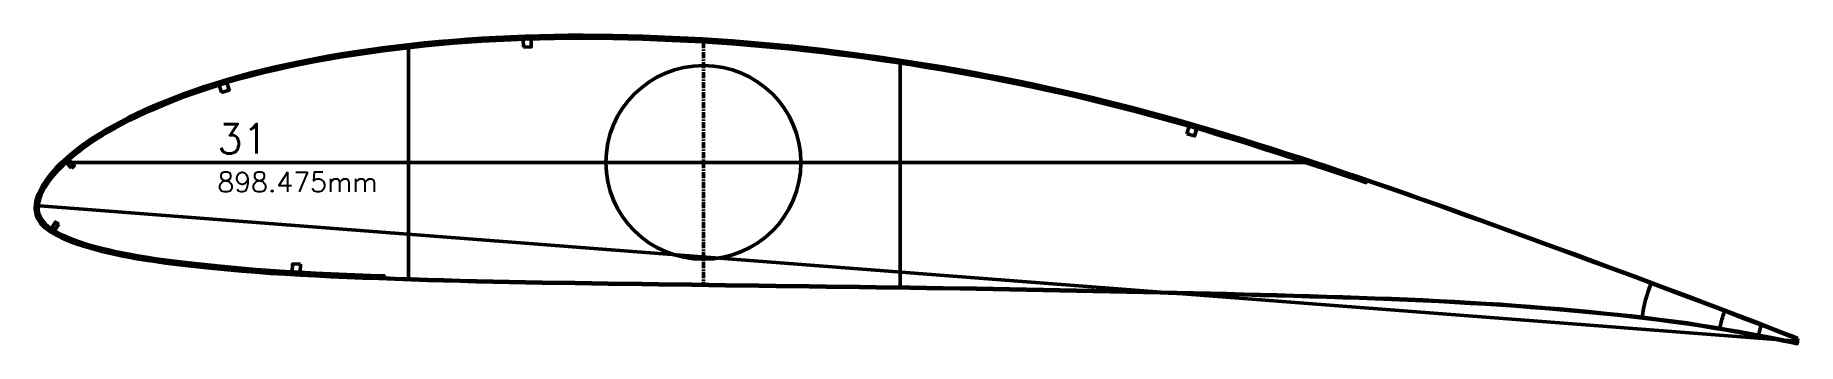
# Model space of a CAD drawing. Header units: metres. Extents: x -3 to 1074, y -15727 to -22.
# Drawn here: x -3 to 893, y -6392 to -6235 of the extents above; entities that cross this region are included whole.
import ezdxf
from ezdxf.enums import TextEntityAlignment as Align

# ---------------------------------------------------------------- set-up
doc = ezdxf.new("R2010")
doc.units = ezdxf.units.M
doc.linetypes.add('CENTER', pattern=[5.08, 3.175, -0.635, 0.635, -0.635])
for name, color, linetype, lineweight in [('FoilLayer', 7, 'Continuous', 50), ('StringerLayer', 7, 'Continuous', 50), ('SubLayer', 7, 'Continuous', 50), ('TextLayer', 7, 'Continuous', 50)]:
    doc.layers.add(name, color=color, linetype=linetype, lineweight=lineweight)
doc.styles.add('MSゴシック', font='romans')

msp = doc.modelspace()

# ---------------------------------------------------------------- texts
at = {"layer": 'TextLayer', "style": 'MSゴシック'}
msp.add_text('31', height=15, dxfattribs=at).set_placement((89.85, -6300), align=Align.BOTTOM_LEFT)
msp.add_text('898.475mm', height=10, dxfattribs=at).set_placement((89.85, -6305), align=Align.TOP_LEFT)

# ---------------------------------------------------------------- linework, layer by layer
at = {"layer": 'FoilLayer'}
for points in [[(893.25, -6389.42), (890.58, -6388.33), (886.28, -6386.66), (881.62, -6384.82), (876.54, -6382.84), (870.99, -6380.72), (865.03, -6378.45), (858.71, -6376.03), (852.11, -6373.51), (845.31, -6370.92), (838.44, -6368.32), (831.53, -6365.77), (824.51, -6363.12), (817.41, -6360.42), (810.19, -6357.74), (802.86, -6355.02), (795.39, -6352.3), (787.79, -6349.51), (780.06, -6346.68), (772.25, -6343.82), (764.38, -6340.95), (756.49, -6338.07), (748.59, -6335.19), (740.69, -6332.33), (732.8, -6329.48), (724.91, -6326.64), (717.04, -6323.82), (709.19, -6321.02), (701.38, -6318.26), (693.58, -6315.52), (685.79, -6312.81), (678.02, -6310.13), (670.27, -6307.48), (662.53, -6304.86), (654.81, -6302.28), (647.09, -6299.73), (639.37, -6297.21), (631.65, -6294.72), (623.95, -6292.26), (616.3, -6289.83), (608.71, -6287.47), (601.16, -6285.16), (593.64, -6282.91), (586.15, -6280.71), (578.67, -6278.57), (571.2, -6276.49), (563.74, -6274.46), (556.28, -6272.48), (548.84, -6270.56), (541.38, -6268.7), (533.91, -6266.89), (526.43, -6265.13), (518.93, -6263.42), (511.42, -6261.75), (503.89, -6260.14), (496.36, -6258.58), (488.81, -6257.07), (481.24, -6255.61), (473.65, -6254.2), (466.03, -6252.83), (458.4, -6251.51), (450.76, -6250.23), (443.12, -6249), (435.49, -6247.82), (427.85, -6246.69), (420.22, -6245.61), (412.6, -6244.58), (404.98, -6243.61), (397.36, -6242.69), (389.75, -6241.82), (382.14, -6241.01), (374.53, -6240.25), (366.92, -6239.55), (359.32, -6238.9), (351.71, -6238.31), (344.1, -6237.77), (336.48, -6237.29), (328.87, -6236.86), (321.26, -6236.49), (313.66, -6236.17), (306.08, -6235.9), (298.5, -6235.69), (290.93, -6235.54), (283.39, -6235.45), (275.88, -6235.4), (268.41, -6235.42), (260.99, -6235.5), (253.61, -6235.65), (246.25, -6235.87), (238.91, -6236.16), (231.57, -6236.52), (224.25, -6236.95), (216.94, -6237.44), (209.67, -6238), (202.42, -6238.62), (195.2, -6239.31), (188.03, -6240.07), (180.9, -6240.89), (173.81, -6241.79), (166.78, -6242.75), (159.81, -6243.78), (152.9, -6244.89), (146.04, -6246.08), (139.23, -6247.34), (132.5, -6248.65), (125.89, -6250.01), (119.42, -6251.43), (113.07, -6252.93), (106.85, -6254.5), (100.76, -6256.15), (94.78, -6257.86), (88.94, -6259.65), (83.24, -6261.49), (77.7, -6263.39), (72.33, -6265.34), (67.14, -6267.32), (62.16, -6269.32), (57.4, -6271.32), (52.88, -6273.31), (48.62, -6275.29), (44.61, -6277.24), (40.86, -6279.17), (37.35, -6281.07), (34.07, -6282.93), (31.03, -6284.74), (28.2, -6286.49), (25.58, -6288.19), (23.15, -6289.85), (20.9, -6291.46), (18.82, -6293.03), (16.9, -6294.55), (15.11, -6296.03), (13.45, -6297.47), (11.91, -6298.86), (10.48, -6300.22), (9.16, -6301.54), (7.93, -6302.82), (6.79, -6304.07), (5.73, -6305.3), (4.75, -6306.49), (3.84, -6307.65), (3, -6308.8), (2.23, -6309.91), (1.51, -6311), (0.84, -6312.06), (0.24, -6313.12), (-0.29, -6314.16), (-0.78, -6315.17), (-1.23, -6316.17), (-1.62, -6317.15), (-1.93, -6318.13), (-2.19, -6319.09), (-2.41, -6320.04), (-2.57, -6320.97), (-2.68, -6321.89), (-2.74, -6322.79), (-2.73, -6323.71), (-2.65, -6324.64), (-2.49, -6325.57), (-2.25, -6326.5), (-1.93, -6327.42), (-1.52, -6328.33), (-1.04, -6329.23), (-0.48, -6330.1), (0.16, -6330.96), (0.88, -6331.79), (1.67, -6332.6), (2.53, -6333.39), (3.46, -6334.15), (4.46, -6334.9), (5.54, -6335.62), (6.7, -6336.32), (7.94, -6337), (9.25, -6337.67), (10.65, -6338.34), (12.14, -6339.01), (13.73, -6339.68), (15.42, -6340.35), (17.22, -6341.03), (19.14, -6341.72), (21.21, -6342.4), (23.42, -6343.08), (25.81, -6343.77), (28.39, -6344.48), (31.17, -6345.2), (34.18, -6345.93), (37.43, -6346.67), (40.95, -6347.42), (44.78, -6348.15), (48.94, -6348.89), (53.46, -6349.62), (58.35, -6350.37), (63.6, -6351.12), (69.21, -6351.85), (75.18, -6352.56), (81.5, -6353.25), (88.13, -6353.92), (95.04, -6354.58), (102.14, -6355.21), (109.38, -6355.81), (116.74, -6356.35), (124.24, -6356.83), (131.9, -6357.26), (139.7, -6357.67), (147.61, -6358.05), (155.63, -6358.39), (163.74, -6358.72), (171.93, -6359.04), (180.16, -6359.35), (188.4, -6359.64), (196.63, -6359.91), (204.88, -6360.15), (213.18, -6360.37), (221.51, -6360.58), (229.85, -6360.78), (238.19, -6360.96), (246.52, -6361.13), (254.87, -6361.27), (263.26, -6361.4), (271.68, -6361.52), (280.12, -6361.64), (288.59, -6361.77), (297.06, -6361.9), (305.55, -6362.01), (314.06, -6362.13), (322.58, -6362.24), (331.1, -6362.36), (339.62, -6362.48), (348.15, -6362.61), (356.66, -6362.73), (365.17, -6362.85), (373.69, -6362.96), (382.22, -6363.07), (390.74, -6363.19), (399.26, -6363.31), (407.78, -6363.43), (416.3, -6363.55), (424.82, -6363.66), (433.33, -6363.77), (441.84, -6363.88), (450.34, -6363.99), (458.83, -6364.11), (467.32, -6364.25), (475.81, -6364.38), (484.29, -6364.53), (492.75, -6364.68), (501.21, -6364.84), (509.67, -6365.01), (518.15, -6365.2), (526.65, -6365.39), (535.15, -6365.58), (543.65, -6365.76), (552.16, -6365.94), (560.66, -6366.12), (569.15, -6366.32), (577.65, -6366.52), (586.14, -6366.72), (594.63, -6366.91), (603.09, -6367.11), (611.54, -6367.31), (619.97, -6367.53), (628.4, -6367.76), (636.84, -6368.01), (645.27, -6368.25), (653.66, -6368.49), (661.99, -6368.74), (670.26, -6369.02), (678.49, -6369.32), (686.69, -6369.63), (694.8, -6369.95), (702.83, -6370.31), (710.82, -6370.71), (718.79, -6371.15), (726.72, -6371.62), (734.59, -6372.07), (742.31, -6372.52), (749.87, -6373.05), (757.4, -6373.67), (764.94, -6374.28), (772.4, -6374.88), (779.76, -6375.53), (787.08, -6376.26), (794.38, -6376.99), (801.61, -6377.67), (808.73, -6378.4), (815.81, -6379.25), (822.94, -6380.17), (830.03, -6381.08), (836.93, -6382), (843.68, -6383.05), (850.4, -6384.16), (857, -6385.29), (863.37, -6386.4), (869.43, -6387.5), (875.17, -6388.59), (880.54, -6389.6), (885.54, -6390.58), (890.14, -6391.5), (892.99, -6392.1)], [(893.08, -6389.83), (890.41, -6388.74), (886.11, -6387.08), (881.46, -6385.24), (876.38, -6383.26), (870.83, -6381.14), (864.87, -6378.87), (858.55, -6376.45), (851.95, -6373.93), (845.15, -6371.34), (838.29, -6368.75), (831.37, -6366.19), (824.35, -6363.54), (817.26, -6360.84), (810.04, -6358.16), (802.7, -6355.45), (795.24, -6352.72), (787.63, -6349.93), (779.91, -6347.1), (772.1, -6344.25), (764.23, -6341.37), (756.33, -6338.49), (748.44, -6335.62), (740.54, -6332.75), (732.65, -6329.9), (724.76, -6327.07), (716.89, -6324.25), (709.04, -6321.45), (701.23, -6318.68), (693.43, -6315.95), (685.64, -6313.24), (677.87, -6310.56), (674.03, -6309.24), (673.69, -6310.23), (669.79, -6308.9), (662.06, -6306.28), (654.34, -6303.7), (646.62, -6301.15), (638.91, -6298.64), (631.19, -6296.15), (623.5, -6293.69), (615.86, -6291.27), (608.27, -6288.9), (600.73, -6286.59), (593.22, -6284.35), (585.74, -6282.15), (578.27, -6280.02), (570.81, -6277.94), (563.35, -6275.91), (555.91, -6273.93), (548.47, -6272.02), (541.03, -6270.16), (533.57, -6268.35), (526.1, -6266.59), (518.61, -6264.88), (511.1, -6263.22), (503.59, -6261.61), (496.07, -6260.05), (488.53, -6258.54), (480.97, -6257.08), (473.38, -6255.67), (465.78, -6254.31), (458.15, -6252.98), (450.52, -6251.71), (442.9, -6250.48), (435.27, -6249.3), (427.64, -6248.17), (420.02, -6247.09), (412.41, -6246.07), (404.8, -6245.1), (397.19, -6244.18), (389.59, -6243.31), (381.99, -6242.5), (374.39, -6241.75), (366.8, -6241.04), (359.2, -6240.4), (351.61, -6239.81), (344, -6239.27), (336.4, -6238.79), (328.8, -6238.36), (321.2, -6237.99), (313.61, -6237.67), (306.04, -6237.4), (298.47, -6237.19), (290.91, -6237.04), (283.38, -6236.95), (275.88, -6236.9), (268.42, -6236.92), (261.02, -6237), (253.65, -6237.14), (246.31, -6237.37), (238.98, -6237.66), (231.65, -6238.02), (224.35, -6238.44), (217.06, -6238.94), (209.79, -6239.49), (202.56, -6240.11), (195.36, -6240.8), (188.2, -6241.56), (181.08, -6242.38), (174.02, -6243.27), (167, -6244.24), (160.05, -6245.27), (153.16, -6246.37), (146.31, -6247.56), (139.52, -6248.81), (132.81, -6250.12), (126.22, -6251.47), (119.76, -6252.89), (113.44, -6254.39), (107.24, -6255.95), (101.17, -6257.59), (95.22, -6259.3), (89.4, -6261.08), (83.73, -6262.91), (78.21, -6264.8), (72.87, -6266.74), (67.7, -6268.71), (62.74, -6270.7), (58, -6272.69), (53.51, -6274.67), (49.28, -6276.63), (45.3, -6278.58), (41.57, -6280.49), (38.09, -6282.38), (34.84, -6284.22), (31.82, -6286.01), (29.02, -6287.75), (26.42, -6289.43), (24.02, -6291.07), (21.8, -6292.66), (19.75, -6294.2), (17.85, -6295.71), (16.09, -6297.17), (14.46, -6298.58), (12.94, -6299.95), (11.54, -6301.28), (10.24, -6302.57), (9.04, -6303.83), (7.92, -6305.05), (6.89, -6306.25), (5.93, -6307.41), (5.05, -6308.54), (4.23, -6309.65), (3.48, -6310.74), (2.78, -6311.8), (2.14, -6312.81), (1.57, -6313.8), (1.06, -6314.8), (0.58, -6315.79), (0.16, -6316.72), (-0.19, -6317.61), (-0.48, -6318.52), (-0.73, -6319.43), (-0.93, -6320.3), (-1.08, -6321.15), (-1.18, -6322), (-1.24, -6322.79), (-1.24, -6323.58), (-1.18, -6324.38), (-1.04, -6325.19), (-0.83, -6326), (-0.55, -6326.82), (-0.2, -6327.62), (0.22, -6328.42), (0.72, -6329.2), (1.3, -6329.98), (1.96, -6330.74), (2.69, -6331.49), (3.49, -6332.23), (4.36, -6332.95), (5.3, -6333.65), (6.32, -6334.34), (7.43, -6335.01), (8.62, -6335.67), (9.9, -6336.32), (11.27, -6336.97), (12.73, -6337.62), (14.28, -6338.28), (15.95, -6338.95), (17.72, -6339.62), (19.61, -6340.29), (21.65, -6340.96), (23.84, -6341.64), (26.21, -6342.32), (28.77, -6343.02), (31.53, -6343.74), (34.51, -6344.47), (37.74, -6345.21), (41.24, -6345.94), (45.04, -6346.68), (49.18, -6347.41), (53.69, -6348.14), (58.56, -6348.89), (63.79, -6349.63), (69.39, -6350.36), (75.34, -6351.07), (81.65, -6351.76), (88.28, -6352.43), (95.17, -6353.08), (102.26, -6353.72), (109.49, -6354.31), (116.84, -6354.85), (124.33, -6355.33), (131.98, -6355.76), (139.78, -6356.17), (147.68, -6356.55), (155.69, -6356.9), (163.8, -6357.22), (171.99, -6357.54), (174.74, -6357.64), (174.7, -6358.69), (180.18, -6358.9), (188.41, -6359.19), (196.64, -6359.46), (204.89, -6359.7), (213.19, -6359.92), (221.52, -6360.13), (229.86, -6360.33), (238.2, -6360.51), (246.53, -6360.68), (254.88, -6360.82), (263.26, -6360.95), (271.69, -6361.07), (280.13, -6361.19), (288.59, -6361.32), (297.06, -6361.45), (305.55, -6361.56), (314.07, -6361.68), (322.59, -6361.79), (331.11, -6361.91), (339.63, -6362.03), (348.15, -6362.16), (356.67, -6362.28), (365.18, -6362.4), (373.7, -6362.51), (382.22, -6362.62), (390.74, -6362.74), (399.27, -6362.86), (407.79, -6362.98), (416.3, -6363.1), (424.82, -6363.21), (433.34, -6363.32), (441.85, -6363.43), (450.35, -6363.54), (458.84, -6363.66), (467.33, -6363.8), (475.82, -6363.93), (484.29, -6364.08), (492.76, -6364.23), (501.22, -6364.39), (509.68, -6364.56), (518.16, -6364.75), (526.66, -6364.94), (535.16, -6365.13), (543.66, -6365.31), (552.17, -6365.49), (560.67, -6365.67), (569.16, -6365.87), (577.66, -6366.07), (586.15, -6366.27), (594.64, -6366.46), (603.1, -6366.66), (611.55, -6366.86), (619.98, -6367.08), (628.41, -6367.31), (636.85, -6367.56), (645.28, -6367.8), (653.67, -6368.04), (662, -6368.29), (670.27, -6368.57), (678.51, -6368.87), (686.7, -6369.18), (694.82, -6369.5), (702.85, -6369.86), (710.84, -6370.26), (718.81, -6370.71), (726.75, -6371.17), (734.62, -6371.62), (742.34, -6372.07), (749.9, -6372.6), (757.44, -6373.22), (764.98, -6373.83), (772.44, -6374.43), (779.8, -6375.08), (787.12, -6375.81), (794.43, -6376.54), (801.66, -6377.22), (808.78, -6377.95), (815.87, -6378.81), (823, -6379.72), (830.09, -6380.63), (837, -6381.55), (843.76, -6382.6), (850.48, -6383.72), (857.07, -6384.85), (863.45, -6385.96), (869.51, -6387.06), (875.25, -6388.15), (880.63, -6389.16), (885.63, -6390.14), (890.23, -6391.06), (893.08, -6391.66)]]:
    msp.add_lwpolyline(points, close=True, dxfattribs=at)
at = {"layer": 'StringerLayer'}
for points in [[(245.41, -6241.4), (249.41, -6241.28), (249.29, -6237.28), (245.29, -6237.4), (245.41, -6241.4)], [(91.99, -6264.47), (95.82, -6263.3), (94.65, -6259.47), (90.83, -6260.64), (91.99, -6264.47)], [(582.76, -6285.45), (586.6, -6286.57), (587.72, -6282.73), (583.88, -6281.61), (582.76, -6285.45)], [(15.61, -6302.93), (17.09, -6301.59), (14.41, -6298.62), (12.93, -6299.97), (15.61, -6302.93)], [(9.18, -6331.43), (7.51, -6330.32), (5.29, -6333.65), (6.95, -6334.76), (9.18, -6331.43)], [(132.09, -6351.76), (128.09, -6351.53), (127.87, -6355.53), (131.86, -6355.75), (132.09, -6351.76)]]:
    msp.add_lwpolyline(points, dxfattribs=at)
at = {"layer": 'SubLayer'}
for p, q in [((186.93, -6241.7), (186.93, -6359.14)), ((436.93, -6249.56), (436.93, -6363.36)), ((643.08, -6300), (12.89, -6300)), ((-2.68, -6321.83), (893.15, -6390.76))]:
    msp.add_line(p, q, dxfattribs=at)
at = {"layer": 'SubLayer', "linetype": 'CENTER'}
msp.add_line((336.93, -6238.82), (336.93, -6362), dxfattribs=at)
at = {"layer": 'SubLayer'}
for radius, start, end in [(80, 158.47266, 171.25064), (40, 157.62902, 170.6595), (20, 156.17119, 171.46169)]:
    msp.add_arc((893.15, -6390.76), radius, start, end, dxfattribs=at)
msp.add_ellipse((336.93, -6300), major_axis=(49.6, 0), ratio=0.991802, dxfattribs=at)

msp.set_redraw_order([(e.dxf.handle, doc.entitydb.next_handle()) for e in msp.query("TEXT MTEXT ATTDEF DIMENSION ARC_DIMENSION")])  # texts and dimensions are drawn at this point

doc.saveas('drawing.dxf')
